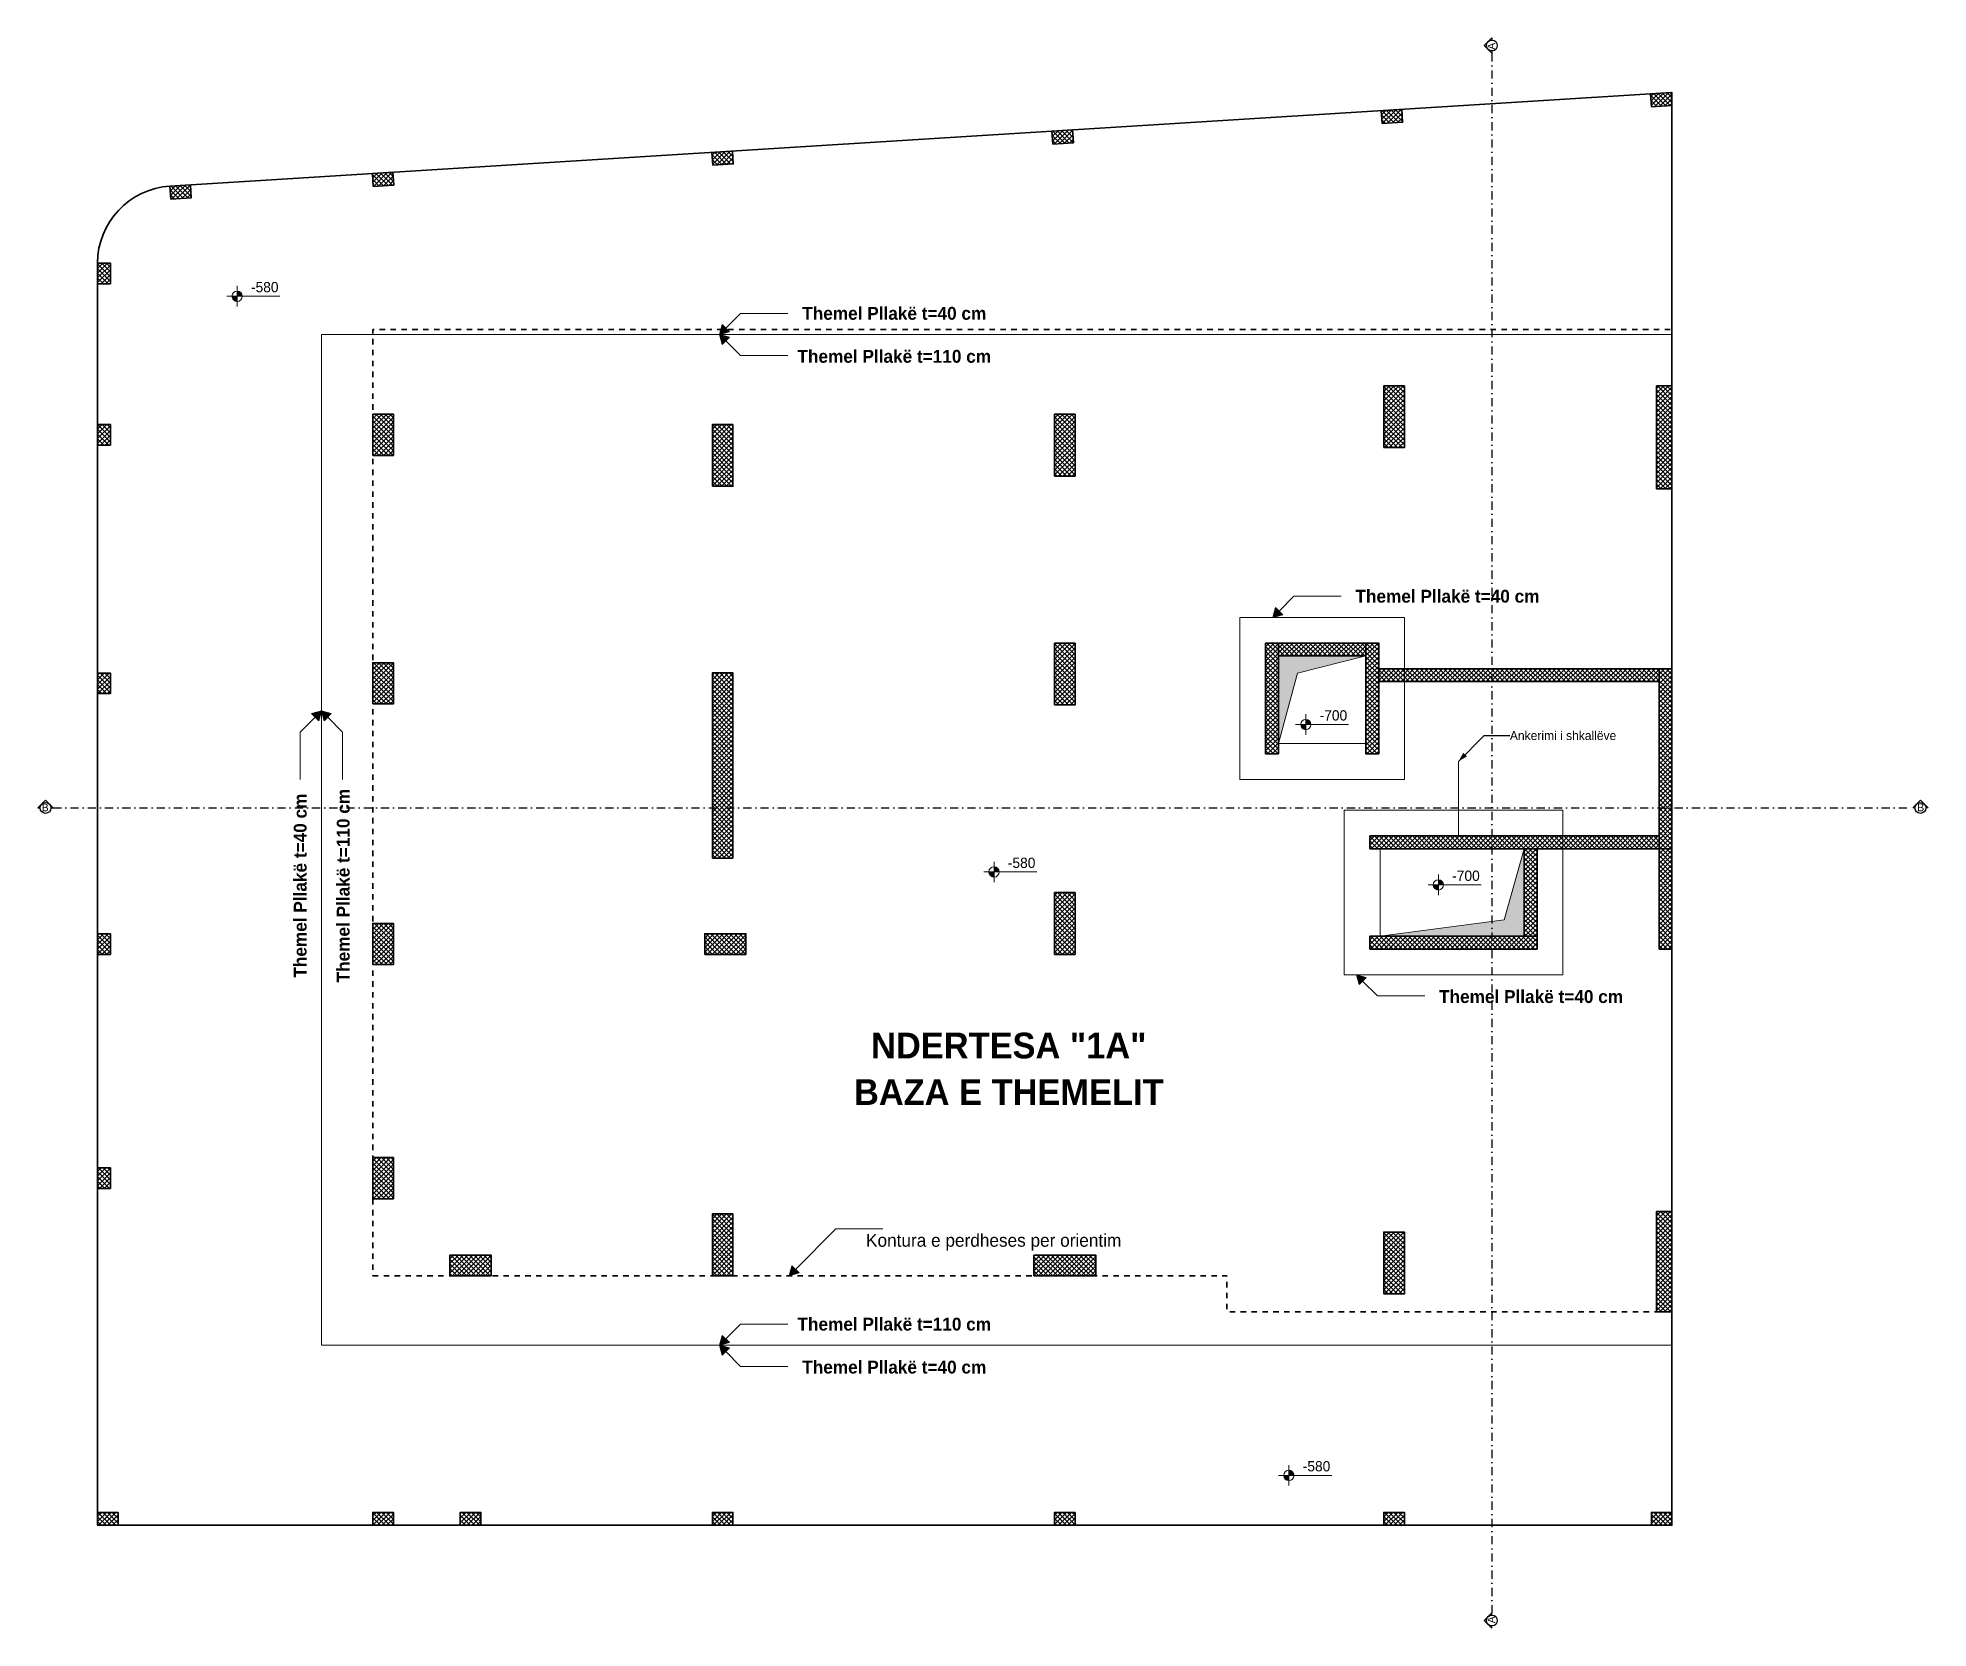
# Model space of a CAD drawing. Header units: millimetres. Extents: x 635850 to 824661, y -5878409 to -5774668.
# Drawn here: x 640479 to 677220, y -5863469 to -5832548 of the extents above; entities that cross this region are included whole.
import ezdxf

# ---------------------------------------------------------------- set-up
doc = ezdxf.new("R2010")
doc.units = ezdxf.units.MM
doc.header["$MEASUREMENT"] = 0
doc.linetypes.add('Dashed', pattern=[211.666667, 105.833333, -105.833333])
doc.linetypes.add('Dot & Dashed', pattern=[335.138881, 158.75, -88.194444, 0, -88.194437])
for name, color, linetype in [('2D Drafting - General', 7, 'Continuous'), ('A - Dimensionimi', 7, 'Continuous'), ('A - Ndertesa 1 - Vija e prejes', 7, 'Continuous'), ('A - Ndertesa 1- Pllaka meskatit 28 cm', 7, 'Continuous'), ('A - Shtyllat', 7, 'Continuous'), ('A - Shtyllat bodrum', 7, 'Continuous')]:
    doc.layers.add(name, color=color, linetype=linetype)
for name, color, linetype, lineweight in [('2D Drafting - General_Pen_No__75', 6, 'Continuous', 20), ('2D Drafting - General_Pen_No__95', 6, 'Continuous', 13), ('A - Dimensionimi_Pen_No__101', 252, 'Continuous', 13), ('A - Fill Zone_Pen_No__2', 8, 'Continuous', 15), ('A - Fleta_Pen_No__1', 7, 'Continuous', 13), ('A - Ndertesa 1- Pllaka meskatit 28 cm_Pen_No__22', 8, 'Continuous', 35), ('A - Shtyllat bodrum_Pen_No__101', 252, 'Continuous', 13), ('A - Shtyllat bodrum_Pen_No__22', 8, 'Continuous', 35), ('A - Shtyllat_Pen_No__101', 252, 'Continuous', 13), ('A - Shtyllat_Pen_No__22', 8, 'Continuous', 35), ('AA - Konturat e 10 Ndertesave_Pen_No__6', 5, 'Continuous', 35), ('Drawing & Figure_Pen_No__1', 7, 'Continuous', 13)]:
    doc.layers.add(name, color=color, linetype=linetype, lineweight=lineweight)
for name, color, linetype, lineweight, true_color in [('2D Drafting - General_Pen_No__86', 7, 'Continuous', 20, 0x5555ff), ('A - Fill Zone_Pen_No__102', 7, 'Continuous', 13, 0xcccccc), ('A - Fleta_Pen_No__115', 7, 'Continuous', 13, 0xff66ff), ('A - Fleta_Pen_No__86', 7, 'Continuous', 20, 0x5555ff), ('A - Ndertesa 1 - Vija e prejes _Pen_No__48', 7, 'Continuous', 25, 0xa80f02), ('Annotation - Label_Pen_No__145', 7, 'Continuous', 20, 0x0077b0), ('Drawing & Figure_Pen_No__145', 7, 'Continuous', 20, 0x0077b0), ('Drawing & Figure_Pen_No__81', 7, 'Continuous', 20, 0x6a6a6a)]:
    doc.layers.add(name, color=color, linetype=linetype, lineweight=lineweight, true_color=true_color)
doc.styles.add('GENERATED_STYLE_1', font='GOTHIC.TTF')
doc.styles.add('GENERATED_STYLE_2', font='GOTHIC.TTF')
doc.dimstyles.new('GENERATED_STYLE__2', dxfattribs={"dimtxt": 0.18, "dimasz": 182.4, "dimexe": 0.18, "dimexo": 0.0625, "dimgap": 0, "dimtad": 0, "dimtih": 1, "dimtoh": 1, "dimdec": 4, "dimzin": 0, "dimdsep": 46, "dimcen": 0.09, "dimadec": 0, "dimazin": 0, "dimtfac": 1, "dimtdec": 4, "dimtmove": 0, "dimatfit": 3, "dimldrblk": 'ARROWHEAD_5', "dimfxl": 0, "dimtolj": 1, "dimtzin": 0, "dimarcsym": 0})
pattern_1 = [(45, (1074186.374, -5841583.354), (-45.961939, 45.961939), []), (135, (1074186.374, -5841583.354), (45.961939, 45.961939), [])]

msp = doc.modelspace()

# ---------------------------------------------------------------- texts
at = {"layer": 'A - Fleta_Pen_No__1', "color": 7, "linetype": 'Continuous', "lineweight": 13, "insert": (659350.5, -5853295), "char_height": 500, "attachment_point": 8, "line_spacing_factor": 1.086076, "style": 'GENERATED_STYLE_2'}
msp.add_mtext('\\A1;{\\pqc;\\fCentury Gothic|b1|i0|c0|p34;NDERTESA "1A"\\P\\pqc;\\fCentury Gothic|b1|i0|c0|p34;BAZA E THEMELIT}', dxfattribs=at)
at = {"layer": 'A - Fleta_Pen_No__115', "color": 211, "linetype": 'Continuous', "lineweight": 13, "true_color": 0xff66ff, "char_height": 250, "attachment_point": 8, "style": 'GENERATED_STYLE_2'}
for s, insert in [('\\A1;{\\pqc;\\fCentury Gothic|b1|i0|c0|p34;Themel Pllakë t=\\fCentury Gothic|b1|i0|c0|p34;40\\fCentury Gothic|b1|i0|c0|p34; cm }', (657124.6, -5838033.6)), ('\\A1;{\\pqc;\\fCentury Gothic|b1|i0|c0|p34;Themel Pllakë t=\\fCentury Gothic|b1|i0|c0|p34;11\\fCentury Gothic|b1|i0|c0|p34;0 cm }', (657124.6, -5838869.5)), ('\\A1;{\\pqc;\\fCentury Gothic|b1|i0|c0|p34;Themel Pllakë t=\\fCentury Gothic|b1|i0|c0|p34;40\\fCentury Gothic|b1|i0|c0|p34; cm }', (667876.6, -5843533.6)), ('\\A1;{\\pqc;\\fCentury Gothic|b1|i0|c0|p34;Themel Pllakë t=\\fCentury Gothic|b1|i0|c0|p34;40\\fCentury Gothic|b1|i0|c0|p34; cm }', (669501.5, -5851317.3)), ('\\A1;{\\pqc;\\fCentury Gothic|b1|i0|c0|p34;Themel Pllakë t=\\fCentury Gothic|b1|i0|c0|p34;11\\fCentury Gothic|b1|i0|c0|p34;0 cm }', (657124.6, -5857684.9)), ('\\A1;{\\pqc;\\fCentury Gothic|b1|i0|c0|p34;Themel Pllakë t=\\fCentury Gothic|b1|i0|c0|p34;40\\fCentury Gothic|b1|i0|c0|p34; cm }', (657124.6, -5858520.8))]:
    msp.add_mtext(s, dxfattribs=dict(at, insert=insert))
at = {"layer": 'A - Fleta_Pen_No__115', "color": 211, "linetype": 'Continuous', "lineweight": 13, "true_color": 0xff66ff, "char_height": 250, "attachment_point": 8, "rotation": 90, "style": 'GENERATED_STYLE_2'}
for s, insert in [('\\A1;{\\pqc;\\fCentury Gothic|b1|i0|c0|p34;Themel Pllakë t=\\fCentury Gothic|b1|i0|c0|p34;40\\fCentury Gothic|b1|i0|c0|p34; cm }', (645706.9, -5849031.7)), ('\\A1;{\\pqc;\\fCentury Gothic|b1|i0|c0|p34;Themel Pllakë t=\\fCentury Gothic|b1|i0|c0|p34;11\\fCentury Gothic|b1|i0|c0|p34;0 cm }', (646542.8, -5849031.7))]:
    msp.add_mtext(s, dxfattribs=dict(at, insert=insert))
at = {"layer": 'A - Fleta_Pen_No__86', "color": 173, "linetype": 'Continuous', "lineweight": 20, "true_color": 0x5555ff, "insert": (659057.1, -5856127.6), "char_height": 250, "width": 5155.041, "attachment_point": 8, "line_spacing_factor": 1.05795, "style": 'GENERATED_STYLE_1'}
msp.add_mtext('\\A1;{\\pqc;\\fCentury Gothic|b0|i0|c0|p34;Kontura e perdheses per orientim}', dxfattribs=at)
at = {"layer": 'Annotation - Label_Pen_No__145', "color": 144, "linetype": 'Continuous', "lineweight": 20, "true_color": 0x0077b0, "insert": (669089.9, -5846114.7), "char_height": 175, "attachment_point": 4, "style": 'GENERATED_STYLE_1'}
msp.add_mtext('\\A1;{\\pql;\\fCentury Gothic|b0|i0|c0|p34;Ankerimi i shkallëve }', dxfattribs=at)

# ---------------------------------------------------------------- blocks, each defined once
blk = doc.blocks.new('Slab_1', base_point=(641640, -5836931))
at = {"layer": 'A - Ndertesa 1- Pllaka meskatit 28 cm_Pen_No__22', "color": 8, "linetype": 'Continuous', "lineweight": 35, "flags": 128}
blk.add_lwpolyline([(641640, -5836931), (641640, -5861468), (672240, -5861468), (672240, -5833613), (643046, -5835433, 0.396093)], format="xyb", close=True, dxfattribs=at)
blk = doc.blocks.new('Column_1', base_point=(653790, -5861343))
at = {"layer": 'A - Shtyllat_Pen_No__101', "linetype": 'Continuous', "lineweight": 13}
h = blk.add_hatch(dxfattribs=at)
h.set_pattern_fill('Concrete_Block', color=252, style=0, pattern_type=2)
h.set_pattern_definition(pattern_1)
h.paths.add_polyline_path([(653590, -5861468), (653990, -5861468), (653990, -5861218), (653590, -5861218)])
at = {"layer": 'A - Shtyllat_Pen_No__22', "color": 8, "linetype": 'Continuous', "lineweight": 35, "flags": 128}
blk.add_lwpolyline([(653590, -5861468), (653990, -5861468), (653990, -5861218), (653590, -5861218)], close=True, dxfattribs=at)
blk = doc.blocks.new('Column_2', base_point=(660440, -5861343))
at = {"layer": 'A - Shtyllat_Pen_No__101', "linetype": 'Continuous', "lineweight": 13}
h = blk.add_hatch(dxfattribs=at)
h.set_pattern_fill('Concrete_Block', color=252, style=0, pattern_type=2)
h.set_pattern_definition(pattern_1)
h.paths.add_polyline_path([(660240, -5861468), (660640, -5861468), (660640, -5861218), (660240, -5861218)])
at = {"layer": 'A - Shtyllat_Pen_No__22', "color": 8, "linetype": 'Continuous', "lineweight": 35, "flags": 128}
blk.add_lwpolyline([(660240, -5861468), (660640, -5861468), (660640, -5861218), (660240, -5861218)], close=True, dxfattribs=at)
blk = doc.blocks.new('Column_3', base_point=(648890, -5861343))
at = {"layer": 'A - Shtyllat_Pen_No__101', "linetype": 'Continuous', "lineweight": 13}
h = blk.add_hatch(dxfattribs=at)
h.set_pattern_fill('Concrete_Block', color=252, style=0, pattern_type=2)
h.set_pattern_definition(pattern_1)
h.paths.add_polyline_path([(648690, -5861468), (649090, -5861468), (649090, -5861218), (648690, -5861218)])
at = {"layer": 'A - Shtyllat_Pen_No__22', "color": 8, "linetype": 'Continuous', "lineweight": 35, "flags": 128}
blk.add_lwpolyline([(648690, -5861468), (649090, -5861468), (649090, -5861218), (648690, -5861218)], close=True, dxfattribs=at)
blk = doc.blocks.new('Column_4', base_point=(672115, -5849289))
at = {"layer": 'A - Shtyllat_Pen_No__101', "linetype": 'Continuous', "lineweight": 13}
h = blk.add_hatch(dxfattribs=at)
h.set_pattern_fill('Concrete_Block', color=252, style=0, pattern_type=2)
h.set_pattern_definition(pattern_1)
h.paths.add_polyline_path([(671990, -5850264), (672240, -5850264), (672240, -5848314), (671990, -5848314)])
at = {"layer": 'A - Shtyllat_Pen_No__22', "color": 8, "linetype": 'Continuous', "lineweight": 35, "flags": 128}
blk.add_lwpolyline([(671990, -5850264), (672240, -5850264), (672240, -5848314), (671990, -5848314)], close=True, dxfattribs=at)
blk = doc.blocks.new('Column_5', base_point=(672090, -5840317))
at = {"layer": 'A - Shtyllat_Pen_No__101', "linetype": 'Continuous', "lineweight": 13}
h = blk.add_hatch(dxfattribs=at)
h.set_pattern_fill('Concrete_Block', color=252, style=0, pattern_type=2)
h.set_pattern_definition(pattern_1)
h.paths.add_polyline_path([(671940, -5841317), (672240, -5841317), (672240, -5839317), (671940, -5839317)])
at = {"layer": 'A - Shtyllat_Pen_No__22', "color": 8, "linetype": 'Continuous', "lineweight": 35, "flags": 128}
blk.add_lwpolyline([(671940, -5841317), (672240, -5841317), (672240, -5839317), (671940, -5839317)], close=True, dxfattribs=at)
blk = doc.blocks.new('Column_6', base_point=(660397, -5834477))
at = {"layer": 'A - Shtyllat bodrum_Pen_No__101', "linetype": 'Continuous', "lineweight": 13}
h = blk.add_hatch(dxfattribs=at)
h.set_pattern_fill('Concrete_Block', color=252, style=0, pattern_type=2)
h.set_pattern_definition(pattern_1)
h.paths.add_polyline_path([(660205, -5834614), (660605, -5834589), (660589, -5834340), (660190, -5834365)])
at = {"layer": 'A - Shtyllat bodrum_Pen_No__22', "color": 8, "linetype": 'Continuous', "lineweight": 35, "flags": 128}
blk.add_lwpolyline([(660205, -5834614), (660605, -5834589), (660589, -5834340), (660190, -5834365)], close=True, dxfattribs=at)
blk = doc.blocks.new('Column_7', base_point=(653789, -5834889))
at = {"layer": 'A - Shtyllat bodrum_Pen_No__101', "linetype": 'Continuous', "lineweight": 13}
h = blk.add_hatch(dxfattribs=at)
h.set_pattern_fill('Concrete_Block', color=252, style=0, pattern_type=2)
h.set_pattern_definition(pattern_1)
h.paths.add_polyline_path([(653597, -5835026), (653996, -5835001), (653980, -5834752), (653581, -5834777)])
at = {"layer": 'A - Shtyllat bodrum_Pen_No__22', "color": 8, "linetype": 'Continuous', "lineweight": 35, "flags": 128}
blk.add_lwpolyline([(653597, -5835026), (653996, -5835001), (653980, -5834752), (653581, -5834777)], close=True, dxfattribs=at)
blk = doc.blocks.new('Column_8', base_point=(647190, -5835300))
at = {"layer": 'A - Shtyllat bodrum_Pen_No__101', "linetype": 'Continuous', "lineweight": 13}
h = blk.add_hatch(dxfattribs=at)
h.set_pattern_fill('Concrete_Block', color=252, style=0, pattern_type=2)
h.set_pattern_definition(pattern_1)
h.paths.add_polyline_path([(646998, -5835437), (647397, -5835412), (647382, -5835163), (646982, -5835188)])
at = {"layer": 'A - Shtyllat bodrum_Pen_No__22', "color": 8, "linetype": 'Continuous', "lineweight": 35, "flags": 128}
blk.add_lwpolyline([(646998, -5835437), (647397, -5835412), (647382, -5835163), (646982, -5835188)], close=True, dxfattribs=at)
blk = doc.blocks.new('Column_9', base_point=(666797, -5834078))
at = {"layer": 'A - Shtyllat bodrum_Pen_No__101', "linetype": 'Continuous', "lineweight": 13}
h = blk.add_hatch(dxfattribs=at)
h.set_pattern_fill('Concrete_Block', color=252, style=0, pattern_type=2)
h.set_pattern_definition(pattern_1)
h.paths.add_polyline_path([(666605, -5834215), (667005, -5834190), (666989, -5833941), (666590, -5833966)])
at = {"layer": 'A - Shtyllat bodrum_Pen_No__22', "color": 8, "linetype": 'Continuous', "lineweight": 35, "flags": 128}
blk.add_lwpolyline([(666605, -5834215), (667005, -5834190), (666989, -5833941), (666590, -5833966)], close=True, dxfattribs=at)
blk = doc.blocks.new('Column_10', base_point=(672032, -5833752))
at = {"layer": 'A - Shtyllat bodrum_Pen_No__101', "linetype": 'Continuous', "lineweight": 13}
h = blk.add_hatch(dxfattribs=at)
h.set_pattern_fill('Concrete_Block', color=252, style=0, pattern_type=2)
h.set_pattern_definition(pattern_1)
h.paths.add_polyline_path([(671841, -5833889), (672240, -5833864), (672224, -5833614), (671825, -5833639)])
at = {"layer": 'A - Shtyllat bodrum_Pen_No__22', "color": 8, "linetype": 'Continuous', "lineweight": 35, "flags": 128}
blk.add_lwpolyline([(671841, -5833889), (672240, -5833864), (672224, -5833614), (671825, -5833639)], close=True, dxfattribs=at)
blk = doc.blocks.new('Column_11', base_point=(641840, -5861343))
at = {"layer": 'A - Shtyllat bodrum_Pen_No__101', "linetype": 'Continuous', "lineweight": 13}
h = blk.add_hatch(dxfattribs=at)
h.set_pattern_fill('Concrete_Block', color=252, style=0, pattern_type=2)
h.set_pattern_definition(pattern_1)
h.paths.add_polyline_path([(641640, -5861468), (642040, -5861468), (642040, -5861218), (641640, -5861218)])
at = {"layer": 'A - Shtyllat bodrum_Pen_No__22', "color": 8, "linetype": 'Continuous', "lineweight": 35, "flags": 128}
blk.add_lwpolyline([(641640, -5861468), (642040, -5861468), (642040, -5861218), (641640, -5861218)], close=True, dxfattribs=at)
blk = doc.blocks.new('Column_12', base_point=(666840, -5861343))
at = {"layer": 'A - Shtyllat bodrum_Pen_No__101', "linetype": 'Continuous', "lineweight": 13}
h = blk.add_hatch(dxfattribs=at)
h.set_pattern_fill('Concrete_Block', color=252, style=0, pattern_type=2)
h.set_pattern_definition(pattern_1)
h.paths.add_polyline_path([(666640, -5861468), (667040, -5861468), (667040, -5861218), (666640, -5861218)])
at = {"layer": 'A - Shtyllat bodrum_Pen_No__22', "color": 8, "linetype": 'Continuous', "lineweight": 35, "flags": 128}
blk.add_lwpolyline([(666640, -5861468), (667040, -5861468), (667040, -5861218), (666640, -5861218)], close=True, dxfattribs=at)
blk = doc.blocks.new('Column_13', base_point=(672040, -5861343))
at = {"layer": 'A - Shtyllat bodrum_Pen_No__101', "linetype": 'Continuous', "lineweight": 13}
h = blk.add_hatch(dxfattribs=at)
h.set_pattern_fill('Concrete_Block', color=252, style=0, pattern_type=2)
h.set_pattern_definition(pattern_1)
h.paths.add_polyline_path([(671840, -5861468), (672240, -5861468), (672240, -5861218), (671840, -5861218)])
at = {"layer": 'A - Shtyllat bodrum_Pen_No__22', "color": 8, "linetype": 'Continuous', "lineweight": 35, "flags": 128}
blk.add_lwpolyline([(671840, -5861468), (672240, -5861468), (672240, -5861218), (671840, -5861218)], close=True, dxfattribs=at)
blk = doc.blocks.new('Column_14', base_point=(641765, -5854718))
at = {"layer": 'A - Shtyllat bodrum_Pen_No__101', "linetype": 'Continuous', "lineweight": 13}
h = blk.add_hatch(dxfattribs=at)
h.set_pattern_fill('Concrete_Block', color=252, style=0, pattern_type=2)
h.set_pattern_definition(pattern_1)
h.paths.add_polyline_path([(641640, -5854518), (641640, -5854918), (641890, -5854918), (641890, -5854518)])
at = {"layer": 'A - Shtyllat bodrum_Pen_No__22', "color": 8, "linetype": 'Continuous', "lineweight": 35, "flags": 128}
blk.add_lwpolyline([(641640, -5854518), (641640, -5854918), (641890, -5854918), (641890, -5854518)], close=True, dxfattribs=at)
blk = doc.blocks.new('Column_15', base_point=(641765, -5850168))
at = {"layer": 'A - Shtyllat bodrum_Pen_No__101', "linetype": 'Continuous', "lineweight": 13}
h = blk.add_hatch(dxfattribs=at)
h.set_pattern_fill('Concrete_Block', color=252, style=0, pattern_type=2)
h.set_pattern_definition(pattern_1)
h.paths.add_polyline_path([(641640, -5849968), (641640, -5850368), (641890, -5850368), (641890, -5849968)])
at = {"layer": 'A - Shtyllat bodrum_Pen_No__22', "color": 8, "linetype": 'Continuous', "lineweight": 35, "flags": 128}
blk.add_lwpolyline([(641640, -5849968), (641640, -5850368), (641890, -5850368), (641890, -5849968)], close=True, dxfattribs=at)
blk = doc.blocks.new('Column_16', base_point=(641765, -5845098))
at = {"layer": 'A - Shtyllat bodrum_Pen_No__101', "linetype": 'Continuous', "lineweight": 13}
h = blk.add_hatch(dxfattribs=at)
h.set_pattern_fill('Concrete_Block', color=252, style=0, pattern_type=2)
h.set_pattern_definition(pattern_1)
h.paths.add_polyline_path([(641640, -5844898), (641640, -5845298), (641890, -5845298), (641890, -5844898)])
at = {"layer": 'A - Shtyllat bodrum_Pen_No__22', "color": 8, "linetype": 'Continuous', "lineweight": 35, "flags": 128}
blk.add_lwpolyline([(641640, -5844898), (641640, -5845298), (641890, -5845298), (641890, -5844898)], close=True, dxfattribs=at)
blk = doc.blocks.new('Column_17', base_point=(641765, -5840268))
at = {"layer": 'A - Shtyllat bodrum_Pen_No__101', "linetype": 'Continuous', "lineweight": 13}
h = blk.add_hatch(dxfattribs=at)
h.set_pattern_fill('Concrete_Block', color=252, style=0, pattern_type=2)
h.set_pattern_definition(pattern_1)
h.paths.add_polyline_path([(641640, -5840068), (641640, -5840468), (641890, -5840468), (641890, -5840068)])
at = {"layer": 'A - Shtyllat bodrum_Pen_No__22', "color": 8, "linetype": 'Continuous', "lineweight": 35, "flags": 128}
blk.add_lwpolyline([(641640, -5840068), (641640, -5840468), (641890, -5840468), (641890, -5840068)], close=True, dxfattribs=at)
blk = doc.blocks.new('Column_18', base_point=(641765, -5837131))
at = {"layer": 'A - Shtyllat bodrum_Pen_No__101', "linetype": 'Continuous', "lineweight": 13}
h = blk.add_hatch(dxfattribs=at)
h.set_pattern_fill('Concrete_Block', color=252, style=0, pattern_type=2)
h.set_pattern_definition(pattern_1)
h.paths.add_polyline_path([(641640, -5836931), (641640, -5837331), (641890, -5837331), (641890, -5836931)])
at = {"layer": 'A - Shtyllat bodrum_Pen_No__22', "color": 8, "linetype": 'Continuous', "lineweight": 35, "flags": 128}
blk.add_lwpolyline([(641640, -5836931), (641640, -5837331), (641890, -5837331), (641890, -5836931)], close=True, dxfattribs=at)
blk = doc.blocks.new('Column_19', base_point=(643254, -5835546))
at = {"layer": 'A - Shtyllat bodrum_Pen_No__101', "linetype": 'Continuous', "lineweight": 13}
h = blk.add_hatch(dxfattribs=at)
h.set_pattern_fill('Concrete_Block', color=252, style=0, pattern_type=2)
h.set_pattern_definition(pattern_1)
h.paths.add_polyline_path([(643062, -5835683), (643461, -5835658), (643446, -5835409), (643046, -5835433)])
at = {"layer": 'A - Shtyllat bodrum_Pen_No__22', "color": 8, "linetype": 'Continuous', "lineweight": 35, "flags": 128}
blk.add_lwpolyline([(643062, -5835683), (643461, -5835658), (643446, -5835409), (643046, -5835433)], close=True, dxfattribs=at)
blk = doc.blocks.new('Column_20', base_point=(660440, -5856415))
at = {"layer": 'A - Shtyllat_Pen_No__101', "linetype": 'Continuous', "lineweight": 13}
h = blk.add_hatch(dxfattribs=at)
h.set_pattern_fill('Concrete_Block', color=252, style=0, pattern_type=2)
h.set_pattern_definition(pattern_1)
h.paths.add_polyline_path([(659840, -5856215), (659840, -5856615), (661040, -5856615), (661040, -5856215)])
at = {"layer": 'A - Shtyllat_Pen_No__22', "color": 8, "linetype": 'Continuous', "lineweight": 35, "flags": 128}
blk.add_lwpolyline([(659840, -5856215), (659840, -5856615), (661040, -5856615), (661040, -5856215)], close=True, dxfattribs=at)
blk = doc.blocks.new('Column_21', base_point=(653790, -5840668))
at = {"layer": 'A - Shtyllat_Pen_No__101', "linetype": 'Continuous', "lineweight": 13}
h = blk.add_hatch(dxfattribs=at)
h.set_pattern_fill('Concrete_Block', color=252, style=0, pattern_type=2)
h.set_pattern_definition(pattern_1)
h.paths.add_polyline_path([(653590, -5841268), (653990, -5841268), (653990, -5840068), (653590, -5840068)])
at = {"layer": 'A - Shtyllat_Pen_No__22', "color": 8, "linetype": 'Continuous', "lineweight": 35, "flags": 128}
blk.add_lwpolyline([(653590, -5841268), (653990, -5841268), (653990, -5840068), (653590, -5840068)], close=True, dxfattribs=at)
blk = doc.blocks.new('Column_22', base_point=(660440, -5840468))
at = {"layer": 'A - Shtyllat_Pen_No__101', "linetype": 'Continuous', "lineweight": 13}
h = blk.add_hatch(dxfattribs=at)
h.set_pattern_fill('Concrete_Block', color=252, style=0, pattern_type=2)
h.set_pattern_definition(pattern_1)
h.paths.add_polyline_path([(660240, -5841068), (660640, -5841068), (660640, -5839868), (660240, -5839868)])
at = {"layer": 'A - Shtyllat_Pen_No__22', "color": 8, "linetype": 'Continuous', "lineweight": 35, "flags": 128}
blk.add_lwpolyline([(660240, -5841068), (660640, -5841068), (660640, -5839868), (660240, -5839868)], close=True, dxfattribs=at)
blk = doc.blocks.new('Column_23', base_point=(653790, -5846698))
at = {"layer": 'A - Shtyllat_Pen_No__101', "linetype": 'Continuous', "lineweight": 13}
h = blk.add_hatch(dxfattribs=at)
h.set_pattern_fill('Concrete_Block', color=252, style=0, pattern_type=2)
h.set_pattern_definition(pattern_1)
h.paths.add_polyline_path([(653590, -5848498), (653990, -5848498), (653990, -5844898), (653590, -5844898)])
at = {"layer": 'A - Shtyllat_Pen_No__22', "color": 8, "linetype": 'Continuous', "lineweight": 35, "flags": 128}
blk.add_lwpolyline([(653590, -5848498), (653990, -5848498), (653990, -5844898), (653590, -5844898)], close=True, dxfattribs=at)
blk = doc.blocks.new('Column_24', base_point=(660440, -5844918))
at = {"layer": 'A - Shtyllat_Pen_No__101', "linetype": 'Continuous', "lineweight": 13}
h = blk.add_hatch(dxfattribs=at)
h.set_pattern_fill('Concrete_Block', color=252, style=0, pattern_type=2)
h.set_pattern_definition(pattern_1)
h.paths.add_polyline_path([(660240, -5845518), (660640, -5845518), (660640, -5844318), (660240, -5844318)])
at = {"layer": 'A - Shtyllat_Pen_No__22', "color": 8, "linetype": 'Continuous', "lineweight": 35, "flags": 128}
blk.add_lwpolyline([(660240, -5845518), (660640, -5845518), (660640, -5844318), (660240, -5844318)], close=True, dxfattribs=at)
blk = doc.blocks.new('Column_25', base_point=(666840, -5839917))
at = {"layer": 'A - Shtyllat_Pen_No__101', "linetype": 'Continuous', "lineweight": 13}
h = blk.add_hatch(dxfattribs=at)
h.set_pattern_fill('Concrete_Block', color=252, style=0, pattern_type=2)
h.set_pattern_definition(pattern_1)
h.paths.add_polyline_path([(666640, -5840517), (667040, -5840517), (667040, -5839317), (666640, -5839317)])
at = {"layer": 'A - Shtyllat_Pen_No__22', "color": 8, "linetype": 'Continuous', "lineweight": 35, "flags": 128}
blk.add_lwpolyline([(666640, -5840517), (667040, -5840517), (667040, -5839317), (666640, -5839317)], close=True, dxfattribs=at)
blk = doc.blocks.new('Column_26', base_point=(672090, -5856342))
at = {"layer": 'A - Shtyllat_Pen_No__101', "linetype": 'Continuous', "lineweight": 13}
h = blk.add_hatch(dxfattribs=at)
h.set_pattern_fill('Concrete_Block', color=252, style=0, pattern_type=2)
h.set_pattern_definition(pattern_1)
h.paths.add_polyline_path([(671940, -5857317), (672240, -5857317), (672240, -5855367), (671940, -5855367)])
at = {"layer": 'A - Shtyllat_Pen_No__22', "color": 8, "linetype": 'Continuous', "lineweight": 35, "flags": 128}
blk.add_lwpolyline([(671940, -5857317), (672240, -5857317), (672240, -5855367), (671940, -5855367)], close=True, dxfattribs=at)
blk = doc.blocks.new('Column_27', base_point=(653840, -5850168))
at = {"layer": 'A - Shtyllat_Pen_No__101', "linetype": 'Continuous', "lineweight": 13}
h = blk.add_hatch(dxfattribs=at)
h.set_pattern_fill('Concrete_Block', color=252, style=0, pattern_type=2)
h.set_pattern_definition(pattern_1)
h.paths.add_polyline_path([(653440, -5850368), (654240, -5850368), (654240, -5849968), (653440, -5849968)])
at = {"layer": 'A - Shtyllat_Pen_No__22', "color": 8, "linetype": 'Continuous', "lineweight": 35, "flags": 128}
blk.add_lwpolyline([(653440, -5850368), (654240, -5850368), (654240, -5849968), (653440, -5849968)], close=True, dxfattribs=at)
blk = doc.blocks.new('Column_28', base_point=(660440, -5849768))
at = {"layer": 'A - Shtyllat_Pen_No__101', "linetype": 'Continuous', "lineweight": 13}
h = blk.add_hatch(dxfattribs=at)
h.set_pattern_fill('Concrete_Block', color=252, style=0, pattern_type=2)
h.set_pattern_definition(pattern_1)
h.paths.add_polyline_path([(660240, -5850368), (660640, -5850368), (660640, -5849168), (660240, -5849168)])
at = {"layer": 'A - Shtyllat_Pen_No__22', "color": 8, "linetype": 'Continuous', "lineweight": 35, "flags": 128}
blk.add_lwpolyline([(660240, -5850368), (660640, -5850368), (660640, -5849168), (660240, -5849168)], close=True, dxfattribs=at)
blk = doc.blocks.new('Column_29', base_point=(666840, -5856368))
at = {"layer": 'A - Shtyllat_Pen_No__101', "linetype": 'Continuous', "lineweight": 13}
h = blk.add_hatch(dxfattribs=at)
h.set_pattern_fill('Concrete_Block', color=252, style=0, pattern_type=2)
h.set_pattern_definition(pattern_1)
h.paths.add_polyline_path([(666640, -5856968), (667040, -5856968), (667040, -5855768), (666640, -5855768)])
at = {"layer": 'A - Shtyllat_Pen_No__22', "color": 8, "linetype": 'Continuous', "lineweight": 35, "flags": 128}
blk.add_lwpolyline([(666640, -5856968), (667040, -5856968), (667040, -5855768), (666640, -5855768)], close=True, dxfattribs=at)
blk = doc.blocks.new('Column_30', base_point=(647190, -5845098))
at = {"layer": 'A - Shtyllat_Pen_No__101', "linetype": 'Continuous', "lineweight": 13}
h = blk.add_hatch(dxfattribs=at)
h.set_pattern_fill('Concrete_Block', color=252, style=0, pattern_type=2)
h.set_pattern_definition(pattern_1)
h.paths.add_polyline_path([(646990, -5845498), (647390, -5845498), (647390, -5844698), (646990, -5844698)])
at = {"layer": 'A - Shtyllat_Pen_No__22', "color": 8, "linetype": 'Continuous', "lineweight": 35, "flags": 128}
blk.add_lwpolyline([(646990, -5845498), (647390, -5845498), (647390, -5844698), (646990, -5844698)], close=True, dxfattribs=at)
blk = doc.blocks.new('Column_31', base_point=(648890, -5856415))
at = {"layer": 'A - Shtyllat_Pen_No__101', "linetype": 'Continuous', "lineweight": 13}
h = blk.add_hatch(dxfattribs=at)
h.set_pattern_fill('Concrete_Block', color=252, style=0, pattern_type=2)
h.set_pattern_definition(pattern_1)
h.paths.add_polyline_path([(648490, -5856615), (649290, -5856615), (649290, -5856215), (648490, -5856215)])
at = {"layer": 'A - Shtyllat_Pen_No__22', "color": 8, "linetype": 'Continuous', "lineweight": 35, "flags": 128}
blk.add_lwpolyline([(648490, -5856615), (649290, -5856615), (649290, -5856215), (648490, -5856215)], close=True, dxfattribs=at)
blk = doc.blocks.new('Column_32', base_point=(647190, -5854718))
at = {"layer": 'A - Shtyllat_Pen_No__101', "linetype": 'Continuous', "lineweight": 13}
h = blk.add_hatch(dxfattribs=at)
h.set_pattern_fill('Concrete_Block', color=252, style=0, pattern_type=2)
h.set_pattern_definition(pattern_1)
h.paths.add_polyline_path([(647390, -5855118), (647390, -5854318), (646990, -5854318), (646990, -5855118)])
at = {"layer": 'A - Shtyllat_Pen_No__22', "color": 8, "linetype": 'Continuous', "lineweight": 35, "flags": 128}
blk.add_lwpolyline([(647390, -5855118), (647390, -5854318), (646990, -5854318), (646990, -5855118)], close=True, dxfattribs=at)
blk = doc.blocks.new('Column_33', base_point=(647190, -5850168))
at = {"layer": 'A - Shtyllat_Pen_No__101', "linetype": 'Continuous', "lineweight": 13}
h = blk.add_hatch(dxfattribs=at)
h.set_pattern_fill('Concrete_Block', color=252, style=0, pattern_type=2)
h.set_pattern_definition(pattern_1)
h.paths.add_polyline_path([(646990, -5850568), (647390, -5850568), (647390, -5849768), (646990, -5849768)])
at = {"layer": 'A - Shtyllat_Pen_No__22', "color": 8, "linetype": 'Continuous', "lineweight": 35, "flags": 128}
blk.add_lwpolyline([(646990, -5850568), (647390, -5850568), (647390, -5849768), (646990, -5849768)], close=True, dxfattribs=at)
blk = doc.blocks.new('Column_34', base_point=(647190, -5840268))
at = {"layer": 'A - Shtyllat_Pen_No__101', "linetype": 'Continuous', "lineweight": 13}
h = blk.add_hatch(dxfattribs=at)
h.set_pattern_fill('Concrete_Block', color=252, style=0, pattern_type=2)
h.set_pattern_definition(pattern_1)
h.paths.add_polyline_path([(646990, -5840668), (647390, -5840668), (647390, -5839868), (646990, -5839868)])
at = {"layer": 'A - Shtyllat_Pen_No__22', "color": 8, "linetype": 'Continuous', "lineweight": 35, "flags": 128}
blk.add_lwpolyline([(646990, -5840668), (647390, -5840668), (647390, -5839868), (646990, -5839868)], close=True, dxfattribs=at)
blk = doc.blocks.new('Column_35', base_point=(647190, -5861343))
at = {"layer": 'A - Shtyllat_Pen_No__101', "linetype": 'Continuous', "lineweight": 13}
h = blk.add_hatch(dxfattribs=at)
h.set_pattern_fill('Concrete_Block', color=252, style=0, pattern_type=2)
h.set_pattern_definition(pattern_1)
h.paths.add_polyline_path([(646990, -5861468), (647390, -5861468), (647390, -5861218), (646990, -5861218)])
at = {"layer": 'A - Shtyllat_Pen_No__22', "color": 8, "linetype": 'Continuous', "lineweight": 35, "flags": 128}
blk.add_lwpolyline([(646990, -5861468), (647390, -5861468), (647390, -5861218), (646990, -5861218)], close=True, dxfattribs=at)
blk = doc.blocks.new('Column_36', base_point=(653790, -5856015))
at = {"layer": 'A - Shtyllat_Pen_No__101', "linetype": 'Continuous', "lineweight": 13}
h = blk.add_hatch(dxfattribs=at)
h.set_pattern_fill('Concrete_Block', color=252, style=0, pattern_type=2)
h.set_pattern_definition(pattern_1)
h.paths.add_polyline_path([(653590, -5856615), (653990, -5856615), (653990, -5855415), (653590, -5855415)])
at = {"layer": 'A - Shtyllat_Pen_No__22', "color": 8, "linetype": 'Continuous', "lineweight": 35, "flags": 128}
blk.add_lwpolyline([(653590, -5856615), (653990, -5856615), (653990, -5855415), (653590, -5855415)], close=True, dxfattribs=at)
blk = doc.blocks.new('Polyline_1', base_point=(655058, -5858378))
at = {"layer": '2D Drafting - General_Pen_No__95', "linetype": 'Continuous', "lineweight": 13}
blk.add_hatch(color=6, dxfattribs=at).paths.add_polyline_path([(653729, -5857968), (653781, -5858161), (653922, -5858020)])
at = {"layer": '2D Drafting - General_Pen_No__75', "color": 6, "linetype": 'Continuous', "lineweight": 20, "flags": 128}
blk.add_lwpolyline([(655058, -5858378), (654139, -5858378), (653851, -5858090)], dxfattribs=at)
at = {"layer": '2D Drafting - General_Pen_No__95', "color": 6, "linetype": 'Continuous', "lineweight": 13}
for p, q in [((653729, -5857968), (653922, -5858020)), ((653729, -5857968), (653781, -5858161)), ((653922, -5858020), (653781, -5858161))]:
    blk.add_line(p, q, dxfattribs=at)
blk = doc.blocks.new('Polyline_2', base_point=(655058, -5857557))
at = {"layer": '2D Drafting - General_Pen_No__95', "linetype": 'Continuous', "lineweight": 13}
blk.add_hatch(color=6, dxfattribs=at).paths.add_polyline_path([(653729, -5857968), (653922, -5857916), (653781, -5857775)])
at = {"layer": '2D Drafting - General_Pen_No__75', "color": 6, "linetype": 'Continuous', "lineweight": 20, "flags": 128}
blk.add_lwpolyline([(655058, -5857557), (654139, -5857557), (653851, -5857845)], dxfattribs=at)
at = {"layer": '2D Drafting - General_Pen_No__95', "color": 6, "linetype": 'Continuous', "lineweight": 13}
for p, q in [((653729, -5857968), (653781, -5857775)), ((653729, -5857968), (653922, -5857916)), ((653781, -5857775), (653922, -5857916))]:
    blk.add_line(p, q, dxfattribs=at)
blk = doc.blocks.new('Polyline_3', base_point=(656901, -5855707))
at = {"layer": '2D Drafting - General_Pen_No__86', "linetype": 'Continuous', "lineweight": 20, "true_color": 0x5555ff}
blk.add_hatch(color=173, dxfattribs=at).paths.add_polyline_path([(655082, -5856615), (655275, -5856563), (655133, -5856422)])
at = {"layer": '2D Drafting - General_Pen_No__86', "color": 173, "linetype": 'Continuous', "lineweight": 20, "true_color": 0x5555ff}
for p, q in [((655082, -5856615), (655133, -5856422)), ((655082, -5856615), (655275, -5856563)), ((655133, -5856422), (655275, -5856563))]:
    blk.add_line(p, q, dxfattribs=at)
at = {"layer": '2D Drafting - General_Pen_No__86', "color": 173, "linetype": 'Continuous', "lineweight": 20, "true_color": 0x5555ff, "flags": 128}
blk.add_lwpolyline([(656901, -5855707), (655990, -5855707), (655204, -5856493)], dxfattribs=at)
blk = doc.blocks.new('Polyline_4', base_point=(645579, -5846965))
at = {"layer": '2D Drafting - General_Pen_No__95', "linetype": 'Continuous', "lineweight": 13}
blk.add_hatch(color=6, dxfattribs=at).paths.add_polyline_path([(645990, -5845636), (645797, -5845688), (645938, -5845829)])
at = {"layer": '2D Drafting - General_Pen_No__75', "color": 6, "linetype": 'Continuous', "lineweight": 20, "flags": 128}
blk.add_lwpolyline([(645579, -5846965), (645579, -5846047), (645867, -5845759)], dxfattribs=at)
at = {"layer": '2D Drafting - General_Pen_No__95', "color": 6, "linetype": 'Continuous', "lineweight": 13}
for p, q in [((645990, -5845636), (645797, -5845688)), ((645938, -5845829), (645797, -5845688)), ((645990, -5845636), (645938, -5845829))]:
    blk.add_line(p, q, dxfattribs=at)
blk = doc.blocks.new('Polyline_5', base_point=(646400, -5846965))
at = {"layer": '2D Drafting - General_Pen_No__95', "linetype": 'Continuous', "lineweight": 13}
blk.add_hatch(color=6, dxfattribs=at).paths.add_polyline_path([(645990, -5845636), (646042, -5845829), (646183, -5845688)])
at = {"layer": '2D Drafting - General_Pen_No__75', "color": 6, "linetype": 'Continuous', "lineweight": 20, "flags": 128}
blk.add_lwpolyline([(646400, -5846965), (646400, -5846047), (646112, -5845759)], dxfattribs=at)
at = {"layer": '2D Drafting - General_Pen_No__95', "color": 6, "linetype": 'Continuous', "lineweight": 13}
for p, q in [((645990, -5845636), (646183, -5845688)), ((645990, -5845636), (646042, -5845829)), ((646183, -5845688), (646042, -5845829))]:
    blk.add_line(p, q, dxfattribs=at)
blk = doc.blocks.new('Polyline_6', base_point=(655058, -5838727))
at = {"layer": '2D Drafting - General_Pen_No__95', "linetype": 'Continuous', "lineweight": 13}
blk.add_hatch(color=6, dxfattribs=at).paths.add_polyline_path([(653729, -5838317), (653781, -5838510), (653922, -5838368)])
at = {"layer": '2D Drafting - General_Pen_No__75', "color": 6, "linetype": 'Continuous', "lineweight": 20, "flags": 128}
blk.add_lwpolyline([(655058, -5838727), (654139, -5838727), (653851, -5838439)], dxfattribs=at)
at = {"layer": '2D Drafting - General_Pen_No__95', "color": 6, "linetype": 'Continuous', "lineweight": 13}
for p, q in [((653729, -5838317), (653922, -5838368)), ((653729, -5838317), (653781, -5838510)), ((653922, -5838368), (653781, -5838510))]:
    blk.add_line(p, q, dxfattribs=at)
blk = doc.blocks.new('Polyline_7', base_point=(655058, -5837906))
at = {"layer": '2D Drafting - General_Pen_No__95', "linetype": 'Continuous', "lineweight": 13}
blk.add_hatch(color=6, dxfattribs=at).paths.add_polyline_path([(653729, -5838317), (653922, -5838265), (653781, -5838123)])
at = {"layer": '2D Drafting - General_Pen_No__75', "color": 6, "linetype": 'Continuous', "lineweight": 20, "flags": 128}
blk.add_lwpolyline([(655058, -5837906), (654139, -5837906), (653851, -5838194)], dxfattribs=at)
at = {"layer": '2D Drafting - General_Pen_No__95', "color": 6, "linetype": 'Continuous', "lineweight": 13}
for p, q in [((653729, -5838317), (653781, -5838123)), ((653781, -5838123), (653922, -5838265)), ((653729, -5838317), (653922, -5838265))]:
    blk.add_line(p, q, dxfattribs=at)
blk = doc.blocks.new('Polyline_8', base_point=(667435, -5851175))
at = {"layer": '2D Drafting - General_Pen_No__95', "linetype": 'Continuous', "lineweight": 13}
blk.add_hatch(color=6, dxfattribs=at).paths.add_polyline_path([(666106, -5850764), (666158, -5850957), (666299, -5850816)])
at = {"layer": '2D Drafting - General_Pen_No__75', "color": 6, "linetype": 'Continuous', "lineweight": 20, "flags": 128}
blk.add_lwpolyline([(667435, -5851175), (666516, -5851175), (666228, -5850887)], dxfattribs=at)
at = {"layer": '2D Drafting - General_Pen_No__95', "color": 6, "linetype": 'Continuous', "lineweight": 13}
for p, q in [((666106, -5850764), (666299, -5850816)), ((666106, -5850764), (666158, -5850957)), ((666299, -5850816), (666158, -5850957))]:
    blk.add_line(p, q, dxfattribs=at)
blk = doc.blocks.new('Polyline_9', base_point=(665810, -5843406))
at = {"layer": '2D Drafting - General_Pen_No__95', "linetype": 'Continuous', "lineweight": 13}
blk.add_hatch(color=6, dxfattribs=at).paths.add_polyline_path([(664481, -5843817), (664674, -5843765), (664533, -5843623)])
at = {"layer": '2D Drafting - General_Pen_No__75', "color": 6, "linetype": 'Continuous', "lineweight": 20, "flags": 128}
blk.add_lwpolyline([(665810, -5843406), (664891, -5843406), (664603, -5843694)], dxfattribs=at)
at = {"layer": '2D Drafting - General_Pen_No__95', "color": 6, "linetype": 'Continuous', "lineweight": 13}
for p, q in [((664481, -5843817), (664533, -5843623)), ((664533, -5843623), (664674, -5843765)), ((664481, -5843817), (664674, -5843765))]:
    blk.add_line(p, q, dxfattribs=at)
blk = doc.blocks.new('Dimension_1', base_point=(659063, -5848766))
at = {"layer": 'A - Dimensionimi_Pen_No__101', "linetype": 'Continuous', "lineweight": 13}
for points in [[(659063, -5848766), (658963, -5848766), (658971, -5848804), (658993, -5848836), (659025, -5848858), (659063, -5848866)], [(659063, -5848766), (659163, -5848766), (659156, -5848727), (659134, -5848695), (659102, -5848673), (659063, -5848666)]]:
    blk.add_hatch(color=252, dxfattribs=at).paths.add_polyline_path(points)
at = {"layer": 'A - Dimensionimi_Pen_No__101', "color": 252, "linetype": 'Continuous', "lineweight": 13}
for p, q in [((658863, -5848766), (659263, -5848766)), ((659063, -5848966), (659063, -5848566)), ((659263, -5848766), (659895, -5848766))]:
    blk.add_line(p, q, dxfattribs=at)
blk.add_circle((659063, -5848766), 100, dxfattribs=at)
at = {"layer": 'A - Dimensionimi_Pen_No__101', "color": 252, "lineweight": 13, "insert": (659332, -5848691), "char_height": 200, "attachment_point": 7, "style": 'GENERATED_STYLE_1'}
blk.add_mtext('\\A1;{\\pql;\\fCentury Gothic|b0|i0|c0|p34;-580}', dxfattribs=at)
blk = doc.blocks.new('Dimension_2', base_point=(644353, -5837574))
at = {"layer": 'A - Dimensionimi_Pen_No__101', "linetype": 'Continuous', "lineweight": 13}
for points in [[(644353, -5837574), (644453, -5837574), (644445, -5837535), (644424, -5837503), (644391, -5837481), (644353, -5837474)], [(644353, -5837574), (644253, -5837574), (644260, -5837612), (644282, -5837644), (644315, -5837666), (644353, -5837674)]]:
    blk.add_hatch(color=252, dxfattribs=at).paths.add_polyline_path(points)
at = {"layer": 'A - Dimensionimi_Pen_No__101', "color": 252, "linetype": 'Continuous', "lineweight": 13}
for p, q in [((644353, -5837774), (644353, -5837374)), ((644153, -5837574), (644553, -5837574)), ((644553, -5837574), (645185, -5837574))]:
    blk.add_line(p, q, dxfattribs=at)
blk.add_circle((644353, -5837574), 100, dxfattribs=at)
at = {"layer": 'A - Dimensionimi_Pen_No__101', "color": 252, "lineweight": 13, "insert": (644622, -5837499), "char_height": 200, "attachment_point": 7, "style": 'GENERATED_STYLE_1'}
blk.add_mtext('\\A1;{\\pql;\\fCentury Gothic|b0|i0|c0|p34;-580}', dxfattribs=at)
blk = doc.blocks.new('Dimension_3', base_point=(664795, -5860497))
at = {"layer": 'A - Dimensionimi_Pen_No__101', "linetype": 'Continuous', "lineweight": 13}
for points in [[(664795, -5860497), (664695, -5860497), (664703, -5860536), (664725, -5860568), (664757, -5860590), (664795, -5860597)], [(664795, -5860497), (664895, -5860497), (664888, -5860459), (664866, -5860427), (664833, -5860405), (664795, -5860397)]]:
    blk.add_hatch(color=252, dxfattribs=at).paths.add_polyline_path(points)
at = {"layer": 'A - Dimensionimi_Pen_No__101', "color": 252, "linetype": 'Continuous', "lineweight": 13}
for p, q in [((664595, -5860497), (664995, -5860497)), ((664795, -5860697), (664795, -5860297)), ((664995, -5860497), (665627, -5860497))]:
    blk.add_line(p, q, dxfattribs=at)
blk.add_circle((664795, -5860497), 100, dxfattribs=at)
at = {"layer": 'A - Dimensionimi_Pen_No__101', "color": 252, "lineweight": 13, "insert": (665064, -5860422), "char_height": 200, "attachment_point": 7, "style": 'GENERATED_STYLE_1'}
blk.add_mtext('\\A1;{\\pql;\\fCentury Gothic|b0|i0|c0|p34;-580}', dxfattribs=at)
blk = doc.blocks.new('Dimension_4', base_point=(667700, -5849017))
at = {"layer": 'A - Dimensionimi_Pen_No__101', "linetype": 'Continuous', "lineweight": 13}
for points in [[(667700, -5849017), (667600, -5849017), (667607, -5849055), (667629, -5849088), (667661, -5849110), (667700, -5849117)], [(667700, -5849017), (667800, -5849017), (667792, -5848979), (667770, -5848947), (667738, -5848925), (667700, -5848917)]]:
    blk.add_hatch(color=252, dxfattribs=at).paths.add_polyline_path(points)
at = {"layer": 'A - Dimensionimi_Pen_No__101', "color": 252, "linetype": 'Continuous', "lineweight": 13}
for p, q in [((667700, -5849217), (667700, -5848817)), ((667500, -5849017), (667900, -5849017)), ((667900, -5849017), (668531, -5849017))]:
    blk.add_line(p, q, dxfattribs=at)
blk.add_circle((667700, -5849017), 100, dxfattribs=at)
at = {"layer": 'A - Dimensionimi_Pen_No__101', "color": 252, "lineweight": 13, "insert": (667969, -5848942), "char_height": 200, "attachment_point": 7, "style": 'GENERATED_STYLE_1'}
blk.add_mtext('\\A1;{\\pql;\\fCentury Gothic|b0|i0|c0|p34;-700}', dxfattribs=at)
blk = doc.blocks.new('Dimension_5', base_point=(665124, -5845900))
at = {"layer": 'A - Dimensionimi_Pen_No__101', "linetype": 'Continuous', "lineweight": 13}
for points in [[(665124, -5845900), (665024, -5845900), (665031, -5845938), (665053, -5845970), (665085, -5845992), (665124, -5846000)], [(665124, -5845900), (665224, -5845900), (665216, -5845861), (665194, -5845829), (665162, -5845807), (665124, -5845800)]]:
    blk.add_hatch(color=252, dxfattribs=at).paths.add_polyline_path(points)
at = {"layer": 'A - Dimensionimi_Pen_No__101', "color": 252, "linetype": 'Continuous', "lineweight": 13}
for p, q in [((664924, -5845900), (665324, -5845900)), ((665124, -5846100), (665124, -5845700)), ((665324, -5845900), (665956, -5845900))]:
    blk.add_line(p, q, dxfattribs=at)
blk.add_circle((665124, -5845900), 100, dxfattribs=at)
at = {"layer": 'A - Dimensionimi_Pen_No__101', "color": 252, "lineweight": 13, "insert": (665393, -5845825), "char_height": 200, "attachment_point": 7, "style": 'GENERATED_STYLE_1'}
blk.add_mtext('\\A1;{\\pql;\\fCentury Gothic|b0|i0|c0|p34;-700}', dxfattribs=at)
blk = doc.blocks.new('Cutting Plane_1', base_point=(668740, -5832698))
at = {"layer": 'A - Ndertesa 1 - Vija e prejes _Pen_No__48', "color": 14, "linetype": 'Continuous', "lineweight": 25, "true_color": 0xa80f02}
for p, q in [((668590, -5832698), (668740, -5832548)), ((668740, -5832848), (668590, -5832698)), ((668740, -5832548), (668740, -5832592)), ((668740, -5832804), (668740, -5832848)), ((668740, -5863169), (668590, -5863319)), ((668740, -5863212), (668740, -5863169)), ((668590, -5863319), (668740, -5863469)), ((668740, -5863469), (668740, -5863425))]:
    blk.add_line(p, q, dxfattribs=at)
at = {"layer": 'A - Ndertesa 1 - Vija e prejes _Pen_No__48', "color": 14, "linetype": 'Dot & Dashed', "lineweight": 25, "true_color": 0xa80f02}
blk.add_line((668740, -5832848), (668740, -5863169), dxfattribs=at)
at = {"layer": 'A - Ndertesa 1 - Vija e prejes _Pen_No__48', "color": 14, "linetype": 'Continuous', "lineweight": 25, "true_color": 0xa80f02}
for centre in [(668740, -5832698), (668740, -5863319)]:
    blk.add_circle(centre, 106, dxfattribs=at)
at = {"layer": 'A - Ndertesa 1 - Vija e prejes _Pen_No__48', "color": 14, "lineweight": 25, "true_color": 0xa80f02, "char_height": 150, "rotation": 90, "style": 'GENERATED_STYLE_1'}
for s, insert, attachment_point in [('\\A1;{\\pql;\\pt0;\\fCentury Gothic|b0|i0|c0|p34;A}', (668806, -5832778), 7), ('\\A1;{\\pqr;\\pt0;\\fCentury Gothic|b0|i0|c0|p34;A}', (668806, -5863239), 9)]:
    blk.add_mtext(s, dxfattribs=dict(at, insert=insert, attachment_point=attachment_point))
blk = doc.blocks.new('ARROWHEAD_5')
at = {"linetype": 'Continuous', "lineweight": 0}
blk.add_hatch(color=0, dxfattribs=at).paths.add_polyline_path([(-1, 0.2679), (0, 0), (-1, -0.2679)])
at = {"color": 0, "linetype": 'Continuous', "lineweight": 0}
blk.add_line((0, 0), (-1, 0), dxfattribs=at)
blk = doc.blocks.new('Column_37', base_point=(669180, -5848189))
at = {"layer": 'A - Shtyllat_Pen_No__101', "linetype": 'Continuous', "lineweight": 13}
h = blk.add_hatch(dxfattribs=at)
h.set_pattern_fill('Concrete_Block', color=252, style=0, pattern_type=2)
h.set_pattern_definition(pattern_1)
h.paths.add_polyline_path([(671990, -5848314), (671990, -5848064), (666370, -5848064), (666370, -5848314)])
at = {"layer": 'A - Shtyllat_Pen_No__22', "color": 8, "linetype": 'Continuous', "lineweight": 35, "flags": 128}
blk.add_lwpolyline([(671990, -5848314), (671990, -5848064), (666370, -5848064), (666370, -5848314)], close=True, dxfattribs=at)
blk = doc.blocks.new('Column_38', base_point=(669495, -5849164))
at = {"layer": 'A - Shtyllat_Pen_No__101', "linetype": 'Continuous', "lineweight": 13}
h = blk.add_hatch(dxfattribs=at)
h.set_pattern_fill('Concrete_Block', color=252, style=0, pattern_type=2)
h.set_pattern_definition(pattern_1)
h.paths.add_polyline_path([(669370, -5850014), (669620, -5850014), (669620, -5848314), (669370, -5848314)])
at = {"layer": 'A - Shtyllat_Pen_No__22', "color": 8, "linetype": 'Continuous', "lineweight": 35, "flags": 128}
blk.add_lwpolyline([(669370, -5850014), (669620, -5850014), (669620, -5848314), (669370, -5848314)], close=True, dxfattribs=at)
blk = doc.blocks.new('Column_39', base_point=(669265, -5844939))
at = {"layer": 'A - Shtyllat_Pen_No__101', "linetype": 'Continuous', "lineweight": 13}
h = blk.add_hatch(dxfattribs=at)
h.set_pattern_fill('Concrete_Block', color=252, style=0, pattern_type=2)
h.set_pattern_definition(pattern_1)
h.paths.add_polyline_path([(671990, -5845064), (671990, -5844814), (666540, -5844814), (666540, -5845064)])
at = {"layer": 'A - Shtyllat_Pen_No__22', "color": 8, "linetype": 'Continuous', "lineweight": 35, "flags": 128}
blk.add_lwpolyline([(671990, -5845064), (671990, -5844814), (666540, -5844814), (666540, -5845064)], close=True, dxfattribs=at)
blk = doc.blocks.new('Column_40', base_point=(664465, -5845392))
at = {"layer": 'A - Shtyllat_Pen_No__101', "linetype": 'Continuous', "lineweight": 13}
h = blk.add_hatch(dxfattribs=at)
h.set_pattern_fill('Concrete_Block', color=252, style=0, pattern_type=2)
h.set_pattern_definition(pattern_1)
h.paths.add_polyline_path([(664340, -5844317), (664340, -5846467), (664590, -5846467), (664590, -5844317)])
at = {"layer": 'A - Shtyllat_Pen_No__22', "color": 8, "linetype": 'Continuous', "lineweight": 35, "flags": 128}
blk.add_lwpolyline([(664340, -5844317), (664590, -5844317), (664590, -5846467), (664340, -5846467)], close=True, dxfattribs=at)
blk = doc.blocks.new('Column_41', base_point=(665440, -5844442))
at = {"layer": 'A - Shtyllat_Pen_No__101', "linetype": 'Continuous', "lineweight": 13}
h = blk.add_hatch(dxfattribs=at)
h.set_pattern_fill('Concrete_Block', color=252, style=0, pattern_type=2)
h.set_pattern_definition(pattern_1)
h.paths.add_polyline_path([(666290, -5844317), (664590, -5844317), (664590, -5844567), (666290, -5844567)])
at = {"layer": 'A - Shtyllat_Pen_No__22', "color": 8, "linetype": 'Continuous', "lineweight": 35, "flags": 128}
blk.add_lwpolyline([(666290, -5844317), (666290, -5844567), (664590, -5844567), (664590, -5844317)], close=True, dxfattribs=at)
blk = doc.blocks.new('Column_42', base_point=(666415, -5845392))
at = {"layer": 'A - Shtyllat_Pen_No__101', "linetype": 'Continuous', "lineweight": 13}
h = blk.add_hatch(dxfattribs=at)
h.set_pattern_fill('Concrete_Block', color=252, style=0, pattern_type=2)
h.set_pattern_definition(pattern_1)
h.paths.add_polyline_path([(666290, -5844317), (666290, -5846467), (666540, -5846467), (666540, -5844317)])
at = {"layer": 'A - Shtyllat_Pen_No__22', "color": 8, "linetype": 'Continuous', "lineweight": 35, "flags": 128}
blk.add_lwpolyline([(666290, -5844317), (666540, -5844317), (666540, -5846467), (666290, -5846467)], close=True, dxfattribs=at)
blk = doc.blocks.new('Column_43', base_point=(672115, -5846564))
at = {"layer": 'A - Shtyllat_Pen_No__101', "linetype": 'Continuous', "lineweight": 13}
h = blk.add_hatch(dxfattribs=at)
h.set_pattern_fill('Concrete_Block', color=252, style=0, pattern_type=2)
h.set_pattern_definition(pattern_1)
h.paths.add_polyline_path([(671990, -5848314), (672240, -5848314), (672240, -5844814), (671990, -5844814)])
at = {"layer": 'A - Shtyllat_Pen_No__22', "color": 8, "linetype": 'Continuous', "lineweight": 35, "flags": 128}
blk.add_lwpolyline([(671990, -5848314), (672240, -5848314), (672240, -5844814), (671990, -5844814)], close=True, dxfattribs=at)
blk = doc.blocks.new('Column_44', base_point=(667995, -5850139))
at = {"layer": 'A - Shtyllat_Pen_No__101', "linetype": 'Continuous', "lineweight": 13}
h = blk.add_hatch(dxfattribs=at)
h.set_pattern_fill('Concrete_Block', color=252, style=0, pattern_type=2)
h.set_pattern_definition(pattern_1)
h.paths.add_polyline_path([(669620, -5850264), (669620, -5850014), (666370, -5850014), (666370, -5850264)])
at = {"layer": 'A - Shtyllat_Pen_No__22', "color": 8, "linetype": 'Continuous', "lineweight": 35, "flags": 128}
blk.add_lwpolyline([(669620, -5850264), (669620, -5850014), (666370, -5850014), (666370, -5850264)], close=True, dxfattribs=at)
blk = doc.blocks.new('Cutting Plane_2', base_point=(640629, -5847521))
at = {"layer": 'A - Ndertesa 1 - Vija e prejes _Pen_No__48', "color": 14, "linetype": 'Continuous', "lineweight": 25, "true_color": 0xa80f02}
for p, q in [((640629, -5847371), (640479, -5847521)), ((640779, -5847521), (640629, -5847371)), ((676920, -5847521), (677070, -5847371)), ((677070, -5847371), (677220, -5847521)), ((640479, -5847521), (640522, -5847521)), ((640735, -5847521), (640779, -5847521)), ((676964, -5847521), (676920, -5847521)), ((677220, -5847521), (677176, -5847521))]:
    blk.add_line(p, q, dxfattribs=at)
at = {"layer": 'A - Ndertesa 1 - Vija e prejes _Pen_No__48', "color": 14, "linetype": 'Dot & Dashed', "lineweight": 25, "true_color": 0xa80f02}
blk.add_line((640779, -5847521), (676920, -5847521), dxfattribs=at)
at = {"layer": 'A - Ndertesa 1 - Vija e prejes _Pen_No__48', "color": 14, "linetype": 'Continuous', "lineweight": 25, "true_color": 0xa80f02}
for centre in [(640629, -5847521), (677070, -5847521)]:
    blk.add_circle(centre, 106, dxfattribs=at)
at = {"layer": 'A - Ndertesa 1 - Vija e prejes _Pen_No__48', "color": 14, "lineweight": 25, "true_color": 0xa80f02, "char_height": 150, "style": 'GENERATED_STYLE_1'}
for s, insert, attachment_point in [('\\A1;{\\pqr;\\pt0;\\fCentury Gothic|b0|i0|c0|p34;B}', (640689, -5847587), 9), ('\\A1;{\\pql;\\pt0;\\fCentury Gothic|b0|i0|c0|p34;B}', (677009, -5847587), 7)]:
    blk.add_mtext(s, dxfattribs=dict(at, insert=insert, attachment_point=attachment_point))

# ---------------------------------------------------------------- hatches: boundary and pattern name
at = {"layer": 'A - Fill Zone_Pen_No__102', "linetype": 'Continuous', "lineweight": 0, "true_color": 0x333333}
for points in [[(664589.7, -5846266.5), (664589.8, -5844566.5), (666289.8, -5844566.6), (664963.3, -5844898.9)], [(666569.8, -5850014.2), (669369.8, -5850014.3), (669369.8, -5848314.3), (668981.3, -5849699.6)]]:
    msp.add_hatch(color=250, dxfattribs=at).paths.add_polyline_path(points)

# ---------------------------------------------------------------- linework, layer by layer
at = {"layer": '2D Drafting - General_Pen_No__75', "color": 6, "linetype": 'Continuous', "lineweight": 20, "flags": 128}
msp.add_lwpolyline([(672239.8, -5857967.8), (645989.8, -5857967.8), (645989.8, -5838316.5), (672239.8, -5838316.5)], dxfattribs=at)
for points in [[(667039.7, -5846966.5), (663839.8, -5846966.5), (663839.8, -5843816.5), (667039.7, -5843816.5)], [(665869.8, -5847564.4), (670119.8, -5847564.4), (670119.8, -5850764.3), (665869.8, -5850764.3)]]:
    msp.add_lwpolyline(points, close=True, dxfattribs=at)
at = {"layer": 'A - Fill Zone_Pen_No__2', "color": 8, "linetype": 'Continuous', "lineweight": 15, "flags": 128}
for points in [[(664589.7, -5846266.5), (664589.8, -5844566.5), (666289.8, -5844566.6), (664963.3, -5844898.9)], [(666569.8, -5850014.2), (669369.8, -5850014.3), (669369.8, -5848314.3), (668981.3, -5849699.6)]]:
    msp.add_lwpolyline(points, close=True, dxfattribs=at)
at = {"layer": 'AA - Konturat e 10 Ndertesave_Pen_No__6', "color": 5, "linetype": 'Dashed', "lineweight": 35, "flags": 128}
msp.add_lwpolyline([(646989.8, -5856615.2), (663589.8, -5856615.2), (663589.8, -5857316.5), (672239.8, -5857316.5), (672239.8, -5838217.8), (646989.8, -5838217.8)], close=True, dxfattribs=at)
at = {"layer": 'Drawing & Figure_Pen_No__1', "color": 7, "linetype": 'Continuous', "lineweight": 13, "flags": 128}
msp.add_lwpolyline([(641639.8, -5836930.5), (641639.8, -5861467.8), (672239.8, -5861467.8), (672239.8, -5833613.4), (643046.5, -5835433.4, 0.3960927)], format="xyb", close=True, dxfattribs=at)
at = {"layer": 'Drawing & Figure_Pen_No__145', "color": 144, "linetype": 'Continuous', "lineweight": 20, "true_color": 0x0077b0, "flags": 128}
msp.add_lwpolyline([(668089.9, -5848065.6), (668089.9, -5846615.6)], dxfattribs=at)
at = {"layer": 'Drawing & Figure_Pen_No__81', "color": 251, "linetype": 'Continuous', "lineweight": 20, "true_color": 0x6a6a6a, "flags": 128}
for points in [[(664589.7, -5846266.5), (666289.7, -5846266.6)], [(666569.8, -5850014.2), (666569.8, -5848314.3)]]:
    msp.add_lwpolyline(points, dxfattribs=at)

# ---------------------------------------------------------------- block references
at = {"layer": '2D Drafting - General', "color": 6, "linetype": 'Continuous', "lineweight": 20}
for name, p in [('Polyline_7', (655058, -5837906)), ('Polyline_6', (655058, -5838727.1)), ('Polyline_9', (665810, -5843406)), ('Polyline_4', (645579.3, -5846965.1)), ('Polyline_5', (646400.4, -5846965.1)), ('Polyline_8', (667434.9, -5851174.9)), ('Polyline_2', (655058, -5857557.3)), ('Polyline_1', (655058, -5858378.4))]:
    msp.add_blockref(name, p, dxfattribs=at)
at = {"layer": '2D Drafting - General', "color": 173, "linetype": 'Continuous', "lineweight": 20, "true_color": 0x5555ff}
msp.add_blockref('Polyline_3', (656901.3, -5855706.7), dxfattribs=at)
at = {"layer": 'A - Dimensionimi', "color": 252, "linetype": 'Continuous', "lineweight": 13}
for name, p in [('Dimension_2', (644352.8, -5837573.6)), ('Dimension_5', (665123.7, -5845899.7)), ('Dimension_1', (659063.3, -5848765.7)), ('Dimension_4', (667699.5, -5849017.2)), ('Dimension_3', (664795.2, -5860497.3))]:
    msp.add_blockref(name, p, dxfattribs=at)
at = {"layer": 'A - Ndertesa 1 - Vija e prejes', "color": 14, "lineweight": 25, "true_color": 0xa80f02}
for name, p in [('Cutting Plane_1', (668739.8, -5832698.1)), ('Cutting Plane_2', (640628.5, -5847521))]:
    msp.add_blockref(name, p, dxfattribs=at)
at = {"layer": 'A - Ndertesa 1- Pllaka meskatit 28 cm', "color": 8, "linetype": 'Continuous', "lineweight": 35}
msp.add_blockref('Slab_1', (641639.8, -5836930.5), dxfattribs=at)
at = {"layer": 'A - Shtyllat', "color": 8, "lineweight": 35}
for name, p in [('Column_25', (666839.8, -5839916.5)), ('Column_5', (672089.8, -5840316.5)), ('Column_34', (647189.8, -5840267.8)), ('Column_22', (660439.8, -5840467.8)), ('Column_21', (653789.8, -5840667.8)), ('Column_24', (660439.8, -5844917.8)), ('Column_40', (664464.7, -5845391.5)), ('Column_41', (665439.8, -5844441.6)), ('Column_42', (666414.7, -5845391.5)), ('Column_30', (647189.8, -5845097.8)), ('Column_39', (669264.8, -5844939.3)), ('Column_43', (672114.8, -5846564.3)), ('Column_23', (653789.8, -5846697.6)), ('Column_37', (669179.8, -5848189.3)), ('Column_38', (669494.8, -5849164.3)), ('Column_4', (672114.8, -5849289.3)), ('Column_28', (660439.8, -5849767.8)), ('Column_33', (647189.8, -5850167.8)), ('Column_27', (653839.8, -5850167.8)), ('Column_44', (667994.8, -5850139.3)), ('Column_32', (647189.8, -5854717.8)), ('Column_36', (653789.8, -5856015.2)), ('Column_26', (672089.8, -5856341.5)), ('Column_29', (666839.8, -5856367.8)), ('Column_31', (648889.8, -5856415.2)), ('Column_20', (660439.8, -5856415.2)), ('Column_35', (647189.8, -5861342.8)), ('Column_3', (648889.8, -5861342.8)), ('Column_1', (653789.8, -5861342.8)), ('Column_2', (660439.8, -5861342.8))]:
    msp.add_blockref(name, p, dxfattribs=at)
at = {"layer": 'A - Shtyllat bodrum', "color": 8, "lineweight": 35}
for name, p in [('Column_10', (672032.4, -5833751.6)), ('Column_9', (666797.2, -5834078)), ('Column_6', (660397.2, -5834477)), ('Column_7', (653788.5, -5834889)), ('Column_8', (647189.8, -5835299.9)), ('Column_19', (643253.9, -5835545.8)), ('Column_18', (641764.8, -5837130.5)), ('Column_17', (641764.8, -5840267.8)), ('Column_16', (641764.8, -5845097.8)), ('Column_15', (641764.8, -5850167.8)), ('Column_14', (641764.8, -5854717.8)), ('Column_11', (641839.8, -5861342.8)), ('Column_12', (666839.8, -5861342.8)), ('Column_13', (672039.8, -5861342.8))]:
    msp.add_blockref(name, p, dxfattribs=at)

msp.set_redraw_order([(e.dxf.handle, doc.entitydb.next_handle()) for e in msp.query("TEXT MTEXT ATTDEF DIMENSION ARC_DIMENSION")])  # texts and dimensions are drawn at this point

# ---------------------------------------------------------------- leaders
at = {"layer": 'Annotation - Label_Pen_No__145', "color": 144, "linetype": 'Continuous', "lineweight": 20, "true_color": 0x0077b0, "annotation_type": 0, "has_hookline": 1, "hookline_direction": 0, "text_width": 2255.6}
msp.add_leader([(668089.9, -5846615.6), (668589.9, -5846114.7), (669089.9, -5846114.7)], dimstyle='GENERATED_STYLE__2', dxfattribs=at)

doc.saveas('drawing.dxf')
